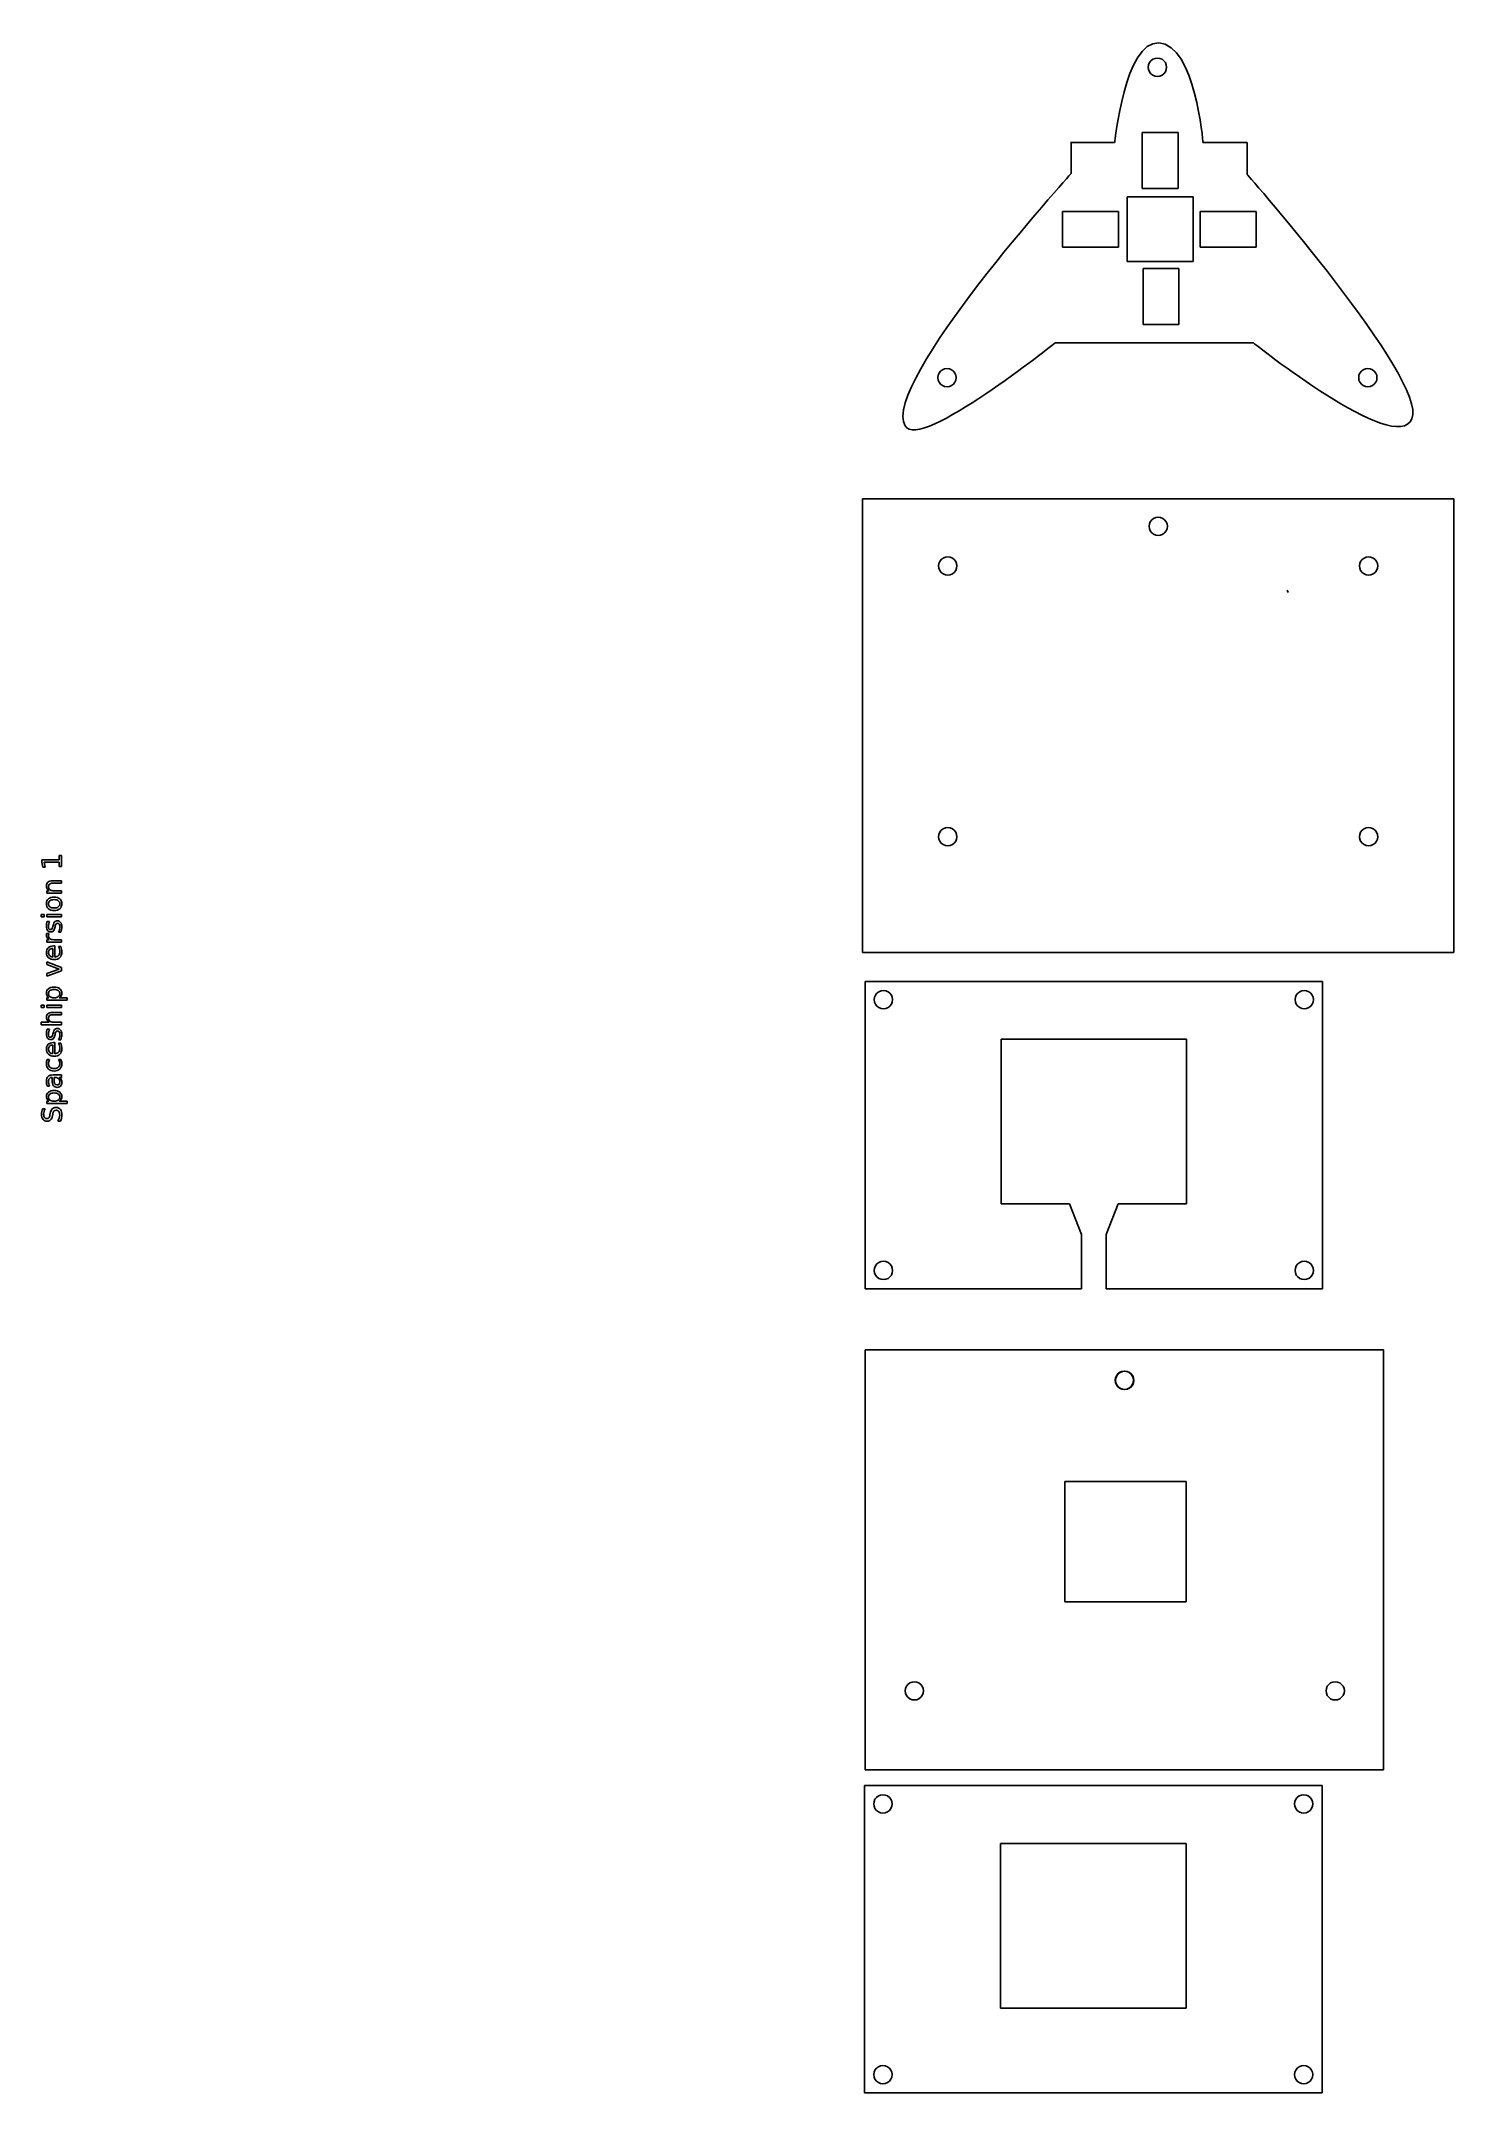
# Model space of a CAD drawing. Extents: x -35 to 218, y 6 to 101.
# Drawn here: x -35.3 to 30.1, y 6.3 to 101.3 of the extents above; entities outside this region: 8.
import ezdxf

# ---------------------------------------------------------------- set-up
doc = ezdxf.new("R2010")
doc.units = 0
doc.layers.get('0').update_dxf_attribs({"linetype": 'CONTINUOUS'})

msp = doc.modelspace()

# ---------------------------------------------------------------- linework, layer by layer
at = {"color": 7}
for p, q in [((15.92439, 100.071803), (15.938814, 100.18137)), ((15.938815, 99.962236), (15.92439, 100.071803)), ((15.938815, 100.18137), (15.981106, 100.28347)), ((15.981106, 99.860137), (15.938815, 99.962236)), ((15.981106, 100.28347), (16.048381, 100.371142)), ((16.048381, 99.772464), (15.981106, 99.860137)), ((16.048381, 100.371142), (16.136056, 100.438421)), ((16.136056, 99.705185), (16.048381, 99.772464)), ((16.136056, 100.438421), (16.238156, 100.480709)), ((16.238156, 99.662897), (16.136056, 99.705185)), ((16.238156, 100.480709), (16.347723, 100.495137)), ((16.347723, 100.495137), (16.45729, 100.480715)), ((16.45729, 100.480709), (16.55939, 100.438421)), ((16.55939, 99.705185), (16.45729, 99.662897)), ((16.55939, 100.438421), (16.647065, 100.371142)), ((16.647065, 99.772464), (16.55939, 99.705185)), ((16.647065, 100.371142), (16.71434, 100.28347)), ((16.71434, 99.860137), (16.647065, 99.772464)), ((16.71434, 100.28347), (16.756631, 100.18137)), ((16.756631, 99.962236), (16.71434, 99.860137)), ((16.756631, 100.18137), (16.771056, 100.071803)), ((16.771056, 100.071803), (16.756632, 99.962236)), ((16.347723, 99.64847), (16.238156, 99.662892)), ((16.45729, 99.662897), (16.347723, 99.64847)), ((12.319858, 96.588734), (14.36518, 96.588734)), ((12.351247, 95.147783), (12.351247, 96.588734)), ((18.455824, 96.588734), (20.501146, 96.588734)), ((20.501146, 96.588734), (20.501146, 95.111455)), ((14.944038, 91.079707), (14.944038, 94.069899)), ((14.944038, 94.069899), (18.002519, 94.069899)), ((18.002519, 94.069899), (18.002519, 91.079707)), ((18.002519, 91.079707), (14.944038, 91.079707)), ((20.788426, 87.319374), (11.614083, 87.319374)), ((15.959279, 78.82823), (15.973704, 78.937797)), ((15.973705, 78.718663), (15.959279, 78.82823)), ((15.973705, 78.937797), (16.015995, 79.039897)), ((16.015995, 79.039897), (16.083271, 79.127569)), ((16.083271, 79.127569), (16.170946, 79.194848)), ((16.170946, 79.194848), (16.273046, 79.237136)), ((16.273046, 79.237136), (16.382613, 79.251564)), ((16.382613, 79.251564), (16.49218, 79.237142)), ((16.49218, 79.237136), (16.594279, 79.194848)), ((16.594279, 79.194848), (16.681955, 79.127569)), ((16.681955, 79.127569), (16.74923, 79.039897)), ((16.74923, 79.039897), (16.791521, 78.937797)), ((16.791521, 78.937797), (16.805946, 78.82823)), ((16.805946, 78.82823), (16.791522, 78.718663)), ((16.015995, 78.616564), (15.973705, 78.718663)), ((16.083271, 78.528891), (16.015995, 78.616564)), ((16.170946, 78.461612), (16.083271, 78.528891)), ((16.273046, 78.419324), (16.170946, 78.461612)), ((16.382613, 78.404897), (16.273046, 78.419319)), ((16.49218, 78.419324), (16.382613, 78.404897)), ((16.594279, 78.461612), (16.49218, 78.419324)), ((16.681955, 78.528891), (16.594279, 78.461612)), ((16.74923, 78.616564), (16.681955, 78.528891)), ((16.791521, 78.718663), (16.74923, 78.616564)), ((-35.27761, 63.279145), (-35.27761, 63.40181)), ((-35.27761, 63.40181), (-34.474209, 63.40181)), ((-35.233887, 63.062353), (-35.27761, 63.279145)), ((-35.122152, 63.062353), (-35.233887, 63.062353)), ((-34.474209, 63.280358), (-35.165875, 63.280358)), ((-35.165875, 63.280358), (-35.122152, 63.062353)), ((-34.474209, 63.40181), (-34.474209, 63.602204)), ((-34.474209, 63.602204), (-34.370976, 63.602204)), ((-34.474209, 63.079964), (-34.474209, 63.280358)), ((-34.370976, 63.079964), (-34.474209, 63.079964)), ((-34.474209, 63.079964), (-34.474209, 63.079964)), ((-34.370976, 63.602204), (-34.370976, 63.079964)), ((-35.051103, 61.853305), (-35.051103, 61.965649)), ((-35.051103, 61.965649), (-34.94544, 61.965649)), ((-34.370976, 61.853305), (-35.051103, 61.853305)), ((-34.781481, 62.422911), (-34.370976, 62.422911)), ((-34.781481, 62.422911), (-34.781481, 62.422911)), ((-34.370976, 62.311176), (-34.777838, 62.311176)), ((-34.755369, 61.965649), (-34.370976, 61.965649)), ((-34.370976, 62.422911), (-34.370976, 62.311176)), ((-34.370976, 61.965649), (-34.370976, 61.853305)), ((-35.315867, 60.75235), (-35.315867, 60.864085)), ((-35.315867, 60.864085), (-35.174376, 60.864085)), ((-35.174376, 60.864085), (-35.174376, 60.75235)), ((-35.067499, 61.360821), (-35.067499, 61.360821)), ((-35.051103, 60.75235), (-35.051103, 60.864085)), ((-35.051103, 60.864085), (-34.370976, 60.864085)), ((-34.972767, 61.360821), (-34.972767, 61.360821)), ((-34.370976, 60.864085), (-34.370976, 60.75235)), ((-35.174376, 60.75235), (-35.315867, 60.75235)), ((-35.315867, 60.75235), (-35.315867, 60.75235)), ((-35.061414, 59.984782), (-34.946643, 59.985346)), ((-34.370976, 60.75235), (-35.051103, 60.75235)), ((-35.051103, 60.75235), (-35.051103, 60.75235)), ((-35.031064, 60.537382), (-34.925401, 60.537382)), ((-35.031062, 60.537382), (-35.031064, 60.537382)), ((-34.946643, 59.985346), (-34.946655, 59.985383)), ((-34.768728, 60.316339), (-34.760227, 60.354597)), ((-34.666709, 60.293872), (-34.675819, 60.255007)), ((-34.395873, 60.054005), (-34.511252, 60.054005)), ((-35.051103, 59.587024), (-35.051103, 59.699368)), ((-35.051103, 59.699368), (-34.94544, 59.699368)), ((-34.370976, 59.587024), (-35.051103, 59.587024)), ((-34.771158, 58.897789), (-34.771779, 59.296149)), ((-34.771779, 59.296149), (-34.771765, 59.296149)), ((-34.738973, 59.407883), (-34.68432, 59.407883)), ((-34.738971, 59.407883), (-34.738973, 59.407883)), ((-34.729257, 59.699368), (-34.370976, 59.699368)), ((-34.68432, 59.407883), (-34.68432, 58.894146)), ((-34.511251, 59.381772), (-34.405588, 59.381772)), ((-34.370976, 59.699368), (-34.370976, 59.587024)), ((-35.051103, 58.553475), (-35.051103, 58.67189)), ((-35.051103, 58.67189), (-34.370976, 58.41684)), ((-34.480282, 58.340934), (-35.051103, 58.553475)), ((-35.051103, 58.128395), (-34.480282, 58.340934)), ((-34.370976, 58.265027), (-35.051103, 58.00998)), ((-35.051103, 58.00998), (-35.051103, 58.128395)), ((-35.051103, 58.00998), (-35.051103, 58.00998)), ((-34.370976, 58.41684), (-34.370976, 58.265027)), ((-35.051103, 56.900522), (-35.051103, 57.012864)), ((-35.051103, 57.012864), (-34.947869, 57.012864)), ((-34.710432, 57.393006), (-34.710432, 57.393006)), ((-34.472995, 57.012864), (-34.112284, 57.012864)), ((-34.472995, 57.012864), (-34.472995, 57.012864)), ((-34.112284, 57.012864), (-34.112284, 56.900522)), ((23.988889, 57.770892), (2.822222, 57.770892)), ((2.822222, 57.770892), (2.822222, 43.546892)), ((3.245556, 56.924225), (3.25998, 57.033787)), ((3.25998, 57.033787), (3.302271, 57.135892)), ((3.302271, 57.135892), (3.369547, 57.22357)), ((3.369547, 57.22357), (3.457222, 57.290843)), ((3.457222, 57.290843), (3.559322, 57.333131)), ((3.559322, 57.333131), (3.668889, 57.347558)), ((3.668889, 57.347558), (3.778455, 57.333137)), ((3.778455, 57.333131), (3.880556, 57.290843)), ((3.880556, 57.290843), (3.968231, 57.22357)), ((3.968231, 57.22357), (4.035506, 57.135892)), ((4.035506, 57.135892), (4.077798, 57.033787)), ((4.077798, 57.033787), (4.092222, 56.924225)), ((22.718889, 56.924225), (22.733313, 57.033787)), ((22.733313, 57.033787), (22.775604, 57.135892)), ((22.775604, 57.135892), (22.84288, 57.22357)), ((22.84288, 57.22357), (22.930556, 57.290843)), ((22.930556, 57.290843), (23.032655, 57.333131)), ((23.032655, 57.333131), (23.142222, 57.347558)), ((23.142222, 57.347558), (23.251789, 57.333137)), ((23.251789, 57.333131), (23.353889, 57.290843)), ((23.353889, 57.290843), (23.441564, 57.22357)), ((23.441564, 57.22357), (23.508841, 57.135892)), ((23.508841, 57.135892), (23.551131, 57.033787)), ((23.551131, 57.033787), (23.565556, 56.924225)), ((23.988889, 43.546892), (23.988889, 57.770892)), ((-35.315867, 56.559852), (-35.315867, 56.671587)), ((-35.315867, 56.671587), (-35.174376, 56.671587)), ((-35.174376, 56.559852), (-35.315867, 56.559852)), ((-35.315867, 56.559852), (-35.315867, 56.559852)), ((-35.174376, 56.671587), (-35.174376, 56.559852)), ((-34.112284, 56.900522), (-35.051103, 56.900522)), ((-35.051103, 56.559852), (-35.051103, 56.671587)), ((-35.051103, 56.671587), (-34.370976, 56.671587)), ((-34.370976, 56.559852), (-35.051103, 56.559852)), ((-35.051103, 56.559852), (-35.051103, 56.559852)), ((-34.781481, 56.335773), (-34.370976, 56.335773)), ((-34.781481, 56.335773), (-34.781481, 56.335773)), ((-34.370976, 56.224039), (-34.777838, 56.224039)), ((-34.370976, 56.671587), (-34.370976, 56.559852)), ((-34.370976, 56.335773), (-34.370976, 56.224039)), ((3.25998, 56.814652), (3.245556, 56.924225)), ((3.302271, 56.712558), (3.25998, 56.814652)), ((3.369547, 56.62488), (3.302271, 56.712558)), ((3.457222, 56.557604), (3.369547, 56.62488)), ((3.559322, 56.515316), (3.457222, 56.557604)), ((3.668889, 56.500892), (3.559322, 56.515313)), ((3.778455, 56.515316), (3.668889, 56.500892)), ((3.880556, 56.557604), (3.778455, 56.515316)), ((3.968231, 56.62488), (3.880556, 56.557604)), ((4.035506, 56.712558), (3.968231, 56.62488)), ((4.077798, 56.814652), (4.035506, 56.712558)), ((4.092222, 56.924225), (4.077798, 56.814652)), ((22.733313, 56.814652), (22.718889, 56.924225)), ((22.775604, 56.712558), (22.733313, 56.814652)), ((22.84288, 56.62488), (22.775604, 56.712558)), ((22.930556, 56.557604), (22.84288, 56.62488)), ((23.032655, 56.515316), (22.930556, 56.557604)), ((23.142222, 56.500892), (23.032655, 56.515313)), ((23.251789, 56.515316), (23.142222, 56.500892)), ((23.353889, 56.557604), (23.251789, 56.515316)), ((23.441564, 56.62488), (23.353889, 56.557604)), ((23.508841, 56.712558), (23.441564, 56.62488)), ((23.551131, 56.814652), (23.508841, 56.712558)), ((23.565556, 56.924225), (23.551131, 56.814652)), ((-35.315867, 55.766167), (-35.315867, 55.878508)), ((-35.315867, 55.878508), (-34.94544, 55.878508)), ((-34.370976, 55.766167), (-35.315867, 55.766167)), ((-35.031064, 55.555449), (-34.925401, 55.555449)), ((-35.031062, 55.555449), (-35.031064, 55.555449)), ((-34.768728, 55.334406), (-34.760227, 55.372665)), ((-34.755369, 55.878508), (-34.370976, 55.878508)), ((-34.666709, 55.311939), (-34.675819, 55.273074)), ((-34.395873, 55.072072), (-34.511252, 55.072072)), ((-34.370976, 55.878508), (-34.370976, 55.766167)), ((9.115777, 47.469781), (9.115777, 55.089781)), ((9.115777, 55.089781), (17.695334, 55.089781)), ((17.695334, 55.089781), (17.695334, 47.469781)), ((-35.024994, 54.161189), (-35.024991, 54.161189)), ((-35.024991, 54.161189), (-34.920543, 54.161189)), ((-34.771158, 54.42838), (-34.771779, 54.826742)), ((-34.771779, 54.826742), (-34.771765, 54.826742)), ((-34.738973, 54.938477), (-34.68432, 54.938477)), ((-34.738971, 54.938477), (-34.738973, 54.938477)), ((-34.68432, 54.938477), (-34.68432, 54.424737)), ((-34.511251, 54.912363), (-34.405588, 54.912363)), ((-34.500324, 54.161189), (-34.39709, 54.161189)), ((-34.800306, 53.329246), (-34.811237, 53.329246)), ((-34.800306, 53.172573), (-34.800306, 53.329246)), ((-34.759013, 53.440981), (-34.370976, 53.440981)), ((-34.759011, 53.440981), (-34.759013, 53.440981)), ((-34.687964, 53.329246), (-34.712861, 53.329246)), ((-34.712861, 53.329246), (-34.712861, 53.218118)), ((-34.712861, 53.218118), (-34.712861, 53.218118)), ((-34.370976, 53.329246), (-34.474209, 53.329246)), ((-34.370976, 53.440981), (-34.370976, 53.329246)), ((-35.051103, 52.115341), (-35.051103, 52.227685)), ((-35.051103, 52.227685), (-34.947869, 52.227685)), ((-34.916899, 52.916313), (-35.020133, 52.916313)), ((-34.710432, 52.607827), (-34.710432, 52.607827)), ((-34.472995, 52.227685), (-34.112284, 52.227685)), ((-34.472995, 52.227685), (-34.472995, 52.227685)), ((-34.112284, 52.227685), (-34.112284, 52.115341)), ((-35.247856, 51.878511), (-35.247854, 51.878511)), ((-35.247854, 51.878511), (-35.128225, 51.878511)), ((-34.112284, 52.115341), (-35.051103, 52.115341)), ((-34.904755, 51.591279), (-34.889575, 51.665363)), ((-34.772981, 51.629535), (-34.787555, 51.554844)), ((-34.411056, 51.298581), (-34.537365, 51.298581)), ((12.276667, 47.469781), (9.115777, 47.469781)), ((12.841111, 46.058669), (12.276667, 47.469781)), ((14.534444, 47.469781), (13.97, 46.058669)), ((17.695334, 47.469781), (14.534444, 47.469781)), ((12.841111, 43.546892), (12.841111, 46.058669)), ((13.97, 46.058669), (13.97, 43.546892)), ((3.302271, 44.605225), (3.369547, 44.692895)), ((3.369547, 44.692895), (3.457222, 44.760168)), ((3.457222, 44.760168), (3.559322, 44.802467)), ((3.559322, 44.802467), (3.668889, 44.816892)), ((3.668889, 44.816892), (3.778455, 44.80247)), ((3.778455, 44.802467), (3.880556, 44.760168)), ((3.880556, 44.760168), (3.968231, 44.692895)), ((3.968231, 44.692895), (4.035506, 44.605225)), ((22.775604, 44.605225), (22.84288, 44.692895)), ((22.84288, 44.692895), (22.930556, 44.760168)), ((22.930556, 44.760168), (23.032655, 44.802467)), ((23.032655, 44.802467), (23.142222, 44.816892)), ((23.142222, 44.816892), (23.251789, 44.80247)), ((23.251789, 44.802467), (23.353889, 44.760168)), ((23.353889, 44.760168), (23.441564, 44.692895)), ((23.441564, 44.692895), (23.508841, 44.605225)), ((3.245556, 44.393558), (3.25998, 44.503123)), ((3.25998, 44.283988), (3.245556, 44.393558)), ((3.25998, 44.503123), (3.302271, 44.605225)), ((3.302271, 44.181892), (3.25998, 44.283988)), ((3.369547, 44.094214), (3.302271, 44.181892)), ((3.457222, 44.02694), (3.369547, 44.094214)), ((3.559322, 43.984644), (3.457222, 44.02694)), ((3.668889, 43.970225), (3.559322, 43.984647)), ((3.778455, 43.984644), (3.668889, 43.970225)), ((3.880556, 44.02694), (3.778455, 43.984644)), ((3.968231, 44.094214), (3.880556, 44.02694)), ((4.035506, 44.181892), (3.968231, 44.094214)), ((4.035506, 44.605225), (4.077798, 44.503123)), ((4.077798, 44.283988), (4.035506, 44.181892)), ((4.077798, 44.503123), (4.092222, 44.393558)), ((4.092222, 44.393558), (4.077798, 44.283988)), ((22.718889, 44.393558), (22.733313, 44.503123)), ((22.733313, 44.283988), (22.718889, 44.393558)), ((22.733313, 44.503123), (22.775604, 44.605225)), ((22.775604, 44.181892), (22.733313, 44.283988)), ((22.84288, 44.094214), (22.775604, 44.181892)), ((22.930556, 44.02694), (22.84288, 44.094214)), ((23.032655, 43.984644), (22.930556, 44.02694)), ((23.142222, 43.970225), (23.032655, 43.984647)), ((23.251789, 43.984644), (23.142222, 43.970225)), ((23.353889, 44.02694), (23.251789, 43.984644)), ((23.441564, 44.094214), (23.353889, 44.02694)), ((23.508841, 44.181892), (23.441564, 44.094214)), ((23.508841, 44.605225), (23.551131, 44.503123)), ((23.551131, 44.283988), (23.508841, 44.181892)), ((23.551131, 44.503123), (23.565556, 44.393558)), ((23.565556, 44.393558), (23.551131, 44.283988)), ((2.822222, 43.546892), (12.841111, 43.546892)), ((13.97, 43.546892), (23.988889, 43.546892)), ((26.811111, 40.724669), (2.822222, 40.724669)), ((2.822222, 40.724669), (2.822222, 39.454669)), ((26.811111, 39.454669), (26.811111, 40.724669)), ((2.822222, 39.454669), (2.822222, 21.279553)), ((14.393333, 39.313558), (14.407758, 39.423123)), ((14.407759, 39.203988), (14.393333, 39.313558)), ((14.407759, 39.423123), (14.450049, 39.525225)), ((14.450049, 39.101892), (14.407759, 39.203988)), ((14.413962, 39.305809), (14.428387, 39.415376)), ((14.428387, 39.196241), (14.413962, 39.305809)), ((14.428387, 39.415376), (14.470678, 39.517475)), ((14.470678, 39.094142), (14.428387, 39.196241)), ((14.450049, 39.525225), (14.517325, 39.612895)), ((14.517325, 39.014214), (14.450049, 39.101892)), ((14.470678, 39.517475), (14.537953, 39.605148)), ((14.537953, 39.00647), (14.470678, 39.094142)), ((14.517325, 39.612895), (14.605, 39.680168)), ((14.605, 38.94694), (14.517325, 39.014214)), ((14.537953, 39.605148), (14.625629, 39.672427)), ((14.625629, 38.939191), (14.537953, 39.00647)), ((14.605, 39.680168), (14.7071, 39.722467)), ((14.7071, 38.904644), (14.605, 38.94694)), ((14.625629, 39.672427), (14.727729, 39.714715)), ((14.727729, 38.896902), (14.625629, 38.939191)), ((14.7071, 39.722467), (14.816667, 39.736892)), ((14.727729, 39.714715), (14.837296, 39.729142)), ((14.816667, 39.736892), (14.926234, 39.72247)), ((14.837296, 39.729142), (14.946862, 39.71472)), ((14.926234, 39.722467), (15.028333, 39.680168)), ((15.028333, 38.94694), (14.926234, 38.904644)), ((14.946862, 39.714715), (15.048962, 39.672427)), ((15.048962, 38.939191), (14.946862, 38.896902)), ((15.028333, 39.680168), (15.116009, 39.612895)), ((15.116009, 39.014214), (15.028333, 38.94694)), ((15.048962, 39.672427), (15.136638, 39.605148)), ((15.136638, 39.00647), (15.048962, 38.939191)), ((15.116009, 39.612895), (15.183284, 39.525225)), ((15.183284, 39.101892), (15.116009, 39.014214)), ((15.136638, 39.605148), (15.203913, 39.517475)), ((15.203913, 39.094142), (15.136638, 39.00647)), ((15.183284, 39.525225), (15.225575, 39.423123)), ((15.225575, 39.203988), (15.183284, 39.101892)), ((15.203913, 39.517475), (15.246204, 39.415376)), ((15.246204, 39.196241), (15.203913, 39.094142)), ((15.225575, 39.423123), (15.24, 39.313558)), ((15.24, 39.313558), (15.225576, 39.203988)), ((15.246204, 39.415376), (15.260629, 39.305809)), ((15.260629, 39.305809), (15.246204, 39.196241)), ((26.811111, 21.279553), (26.811111, 39.454669)), ((14.816667, 38.890225), (14.7071, 38.904647)), ((14.837296, 38.882475), (14.727729, 38.896897)), ((14.926234, 38.904644), (14.816667, 38.890225)), ((14.946862, 38.896902), (14.837296, 38.882475)), ((12.056384, 29.064392), (12.056384, 34.623386)), ((12.056384, 34.623385), (17.673702, 34.623385)), ((17.673702, 34.623385), (17.673702, 29.064391)), ((17.673702, 29.064392), (12.056384, 29.064392)), ((193.32763, 29.278947), (193.32763, 29.278947)), ((2.822222, 21.279553), (8.466667, 21.279553)), ((8.466667, 21.279553), (14.816667, 21.279553)), ((14.816667, 21.279553), (21.166667, 21.279553)), ((21.166667, 21.279553), (26.811111, 21.279553)), ((23.963976, 20.55752), (2.797309, 20.55752)), ((2.797309, 20.55752), (2.797309, 6.33352)), ((3.277358, 19.92252), (3.344634, 20.010198)), ((3.344634, 20.010198), (3.432309, 20.077471)), ((3.432309, 20.077471), (3.534409, 20.119768)), ((3.534409, 20.119768), (3.643976, 20.134186)), ((3.643976, 20.134186), (3.753542, 20.119765)), ((3.753542, 20.119768), (3.855642, 20.077471)), ((3.855642, 20.077471), (3.943317, 20.010198)), ((3.943317, 20.010198), (4.010593, 19.92252)), ((22.75069, 19.92252), (22.817967, 20.010198)), ((22.817967, 20.010198), (22.905642, 20.077471)), ((22.905642, 20.077471), (23.007742, 20.119768)), ((23.007742, 20.119768), (23.117309, 20.134186)), ((23.117309, 20.134186), (23.226876, 20.119765)), ((23.226876, 20.119768), (23.328976, 20.077471)), ((23.328976, 20.077471), (23.416651, 20.010198)), ((23.416651, 20.010198), (23.483927, 19.92252)), ((23.963976, 6.33352), (23.963976, 20.55752)), ((3.220642, 19.710853), (3.235067, 19.820423)), ((3.235067, 19.601289), (3.220642, 19.710853)), ((3.235067, 19.820423), (3.277358, 19.92252)), ((3.277358, 19.499186), (3.235067, 19.601289)), ((3.344634, 19.411517), (3.277358, 19.499186)), ((3.432309, 19.344243), (3.344634, 19.411517)), ((3.534409, 19.301944), (3.432309, 19.344243)), ((3.643976, 19.28752), (3.534409, 19.301941)), ((3.753542, 19.301944), (3.643976, 19.28752)), ((3.855642, 19.344243), (3.753542, 19.301944)), ((3.943317, 19.411517), (3.855642, 19.344243)), ((4.010593, 19.499186), (3.943317, 19.411517)), ((4.010593, 19.92252), (4.052884, 19.820423)), ((4.052884, 19.601289), (4.010593, 19.499186)), ((4.052884, 19.820423), (4.067309, 19.710853)), ((4.067309, 19.710853), (4.052885, 19.601289)), ((22.693976, 19.710853), (22.7084, 19.820423)), ((22.7084, 19.601289), (22.693976, 19.710853)), ((22.7084, 19.820423), (22.75069, 19.92252)), ((22.75069, 19.499186), (22.7084, 19.601289)), ((22.817967, 19.411517), (22.75069, 19.499186)), ((22.905642, 19.344243), (22.817967, 19.411517)), ((23.007742, 19.301944), (22.905642, 19.344243)), ((23.117309, 19.28752), (23.007742, 19.301941)), ((23.226876, 19.301944), (23.117309, 19.28752)), ((23.328976, 19.344243), (23.226876, 19.301944)), ((23.416651, 19.411517), (23.328976, 19.344243)), ((23.483927, 19.499186), (23.416651, 19.411517)), ((23.483927, 19.92252), (23.526218, 19.820423)), ((23.526218, 19.601289), (23.483927, 19.499186)), ((23.526218, 19.820423), (23.540642, 19.710853)), ((23.540642, 19.710853), (23.526218, 19.601289)), ((9.090864, 10.256409), (9.090864, 17.876409)), ((9.090864, 17.876409), (17.67042, 17.876409)), ((17.67042, 17.876409), (17.67042, 10.256409)), ((217.485824, 17.779303), (217.485824, 17.779303)), ((17.67042, 10.256409), (9.090864, 10.256409)), ((3.534409, 7.589095), (3.643976, 7.60352)), ((3.643976, 7.60352), (3.753542, 7.589098)), ((23.007742, 7.589095), (23.117309, 7.60352)), ((23.117309, 7.60352), (23.226876, 7.589098)), ((3.220642, 7.180186), (3.235067, 7.289759)), ((3.235067, 7.070625), (3.220642, 7.180186)), ((3.235067, 7.289759), (3.277358, 7.391853)), ((3.277358, 6.96852), (3.235067, 7.070625)), ((3.277358, 7.391853), (3.344634, 7.479531)), ((3.344634, 6.880842), (3.277358, 6.96852)), ((3.344634, 7.479531), (3.432309, 7.546807)), ((3.432309, 6.813568), (3.344634, 6.880842)), ((3.432309, 7.546807), (3.534409, 7.589095)), ((3.534409, 6.77128), (3.432309, 6.813568)), ((3.643976, 6.756853), (3.534409, 6.771275)), ((3.753542, 6.77128), (3.643976, 6.756853)), ((3.753542, 7.589095), (3.855642, 7.546807)), ((3.855642, 6.813568), (3.753542, 6.77128)), ((3.855642, 7.546807), (3.943317, 7.479531)), ((3.943317, 6.880842), (3.855642, 6.813568)), ((3.943317, 7.479531), (4.010593, 7.391853)), ((4.010593, 6.96852), (3.943317, 6.880842)), ((4.010593, 7.391853), (4.052884, 7.289759)), ((4.052884, 7.070625), (4.010593, 6.96852)), ((4.052884, 7.289759), (4.067309, 7.180186)), ((4.067309, 7.180186), (4.052885, 7.070625)), ((22.693976, 7.180186), (22.7084, 7.289759)), ((22.7084, 7.070625), (22.693976, 7.180186)), ((22.7084, 7.289759), (22.75069, 7.391853)), ((22.75069, 6.96852), (22.7084, 7.070625)), ((22.75069, 7.391853), (22.817967, 7.479531)), ((22.817967, 6.880842), (22.75069, 6.96852)), ((22.817967, 7.479531), (22.905642, 7.546807)), ((22.905642, 6.813568), (22.817967, 6.880842)), ((22.905642, 7.546807), (23.007742, 7.589095)), ((23.007742, 6.77128), (22.905642, 6.813568)), ((23.117309, 6.756853), (23.007742, 6.771275)), ((23.226876, 6.77128), (23.117309, 6.756853)), ((23.226876, 7.589095), (23.328976, 7.546807)), ((23.328976, 6.813568), (23.226876, 6.77128)), ((23.328976, 7.546807), (23.416651, 7.479531)), ((23.416651, 6.880842), (23.328976, 6.813568)), ((23.416651, 7.479531), (23.483927, 7.391853)), ((23.483927, 6.96852), (23.416651, 6.880842)), ((23.483927, 7.391853), (23.526218, 7.289759)), ((23.526218, 7.070625), (23.483927, 6.96852)), ((23.526218, 7.289759), (23.540642, 7.180186)), ((23.540642, 7.180186), (23.526218, 7.070625)), ((2.797309, 6.33352), (23.963976, 6.33352))]:
    msp.add_line(p, q, dxfattribs=at)
at = {"color": 1}
for p, q in [((15.645752, 97.045472), (17.300806, 97.045472)), ((15.645752, 94.452841), (15.645752, 97.045472)), ((17.300806, 97.045472), (17.300806, 94.452841)), ((17.300806, 94.452841), (15.645752, 94.452841)), ((11.955729, 91.747298), (11.955729, 93.402352)), ((11.955729, 93.402352), (14.54836, 93.402352)), ((14.54836, 93.402352), (14.54836, 91.747298)), ((18.318613, 91.747298), (18.318613, 93.402352)), ((18.318613, 93.402352), (20.911244, 93.402352)), ((20.911243, 93.402352), (20.911243, 91.747298)), ((14.54836, 91.747298), (11.955729, 91.747298)), ((20.911243, 91.747298), (18.318612, 91.747298)), ((15.683743, 88.167552), (15.683743, 90.760183)), ((15.683743, 90.760182), (17.338797, 90.760182)), ((17.338797, 90.760182), (17.338797, 88.167552)), ((17.338797, 88.167552), (15.683743, 88.167552))]:
    msp.add_line(p, q, dxfattribs=at)
at = {"color": 5}
for p, q in [((6.187723, 85.706695), (6.202147, 85.816262)), ((6.202148, 85.597128), (6.187723, 85.706695)), ((6.202148, 85.816262), (6.244439, 85.918362)), ((6.244439, 85.495028), (6.202148, 85.597128)), ((6.244439, 85.918362), (6.311715, 86.006034)), ((6.311715, 85.40735), (6.244439, 85.495028)), ((6.311715, 86.006034), (6.39939, 86.073307)), ((6.39939, 86.073307), (6.50149, 86.115601)), ((6.50149, 86.115601), (6.611056, 86.130028)), ((6.611056, 86.130028), (6.720623, 86.115607)), ((6.720623, 86.115601), (6.822723, 86.073307)), ((6.822723, 86.073307), (6.910398, 86.006034)), ((6.910398, 86.006034), (6.977674, 85.918362)), ((6.977674, 85.495028), (6.910398, 85.40735)), ((6.977674, 85.918362), (7.019965, 85.816262)), ((7.019965, 85.597128), (6.977674, 85.495028)), ((7.019965, 85.816262), (7.03439, 85.706695)), ((7.03439, 85.706695), (7.019965, 85.597128)), ((25.661056, 85.706695), (25.675481, 85.816262)), ((25.67548, 85.597128), (25.661056, 85.706695)), ((25.67548, 85.816262), (25.717771, 85.918362)), ((25.717771, 85.495028), (25.67548, 85.597128)), ((25.717771, 85.918362), (25.785048, 86.006034)), ((25.785048, 85.40735), (25.717771, 85.495028)), ((25.785048, 86.006034), (25.872723, 86.073307)), ((25.872723, 86.073307), (25.974823, 86.115601)), ((25.974823, 86.115601), (26.08439, 86.130028)), ((26.08439, 86.130028), (26.193957, 86.115607)), ((26.193957, 86.115601), (26.296056, 86.073307)), ((26.296056, 86.073307), (26.383732, 86.006034)), ((26.383732, 86.006034), (26.451008, 85.918362)), ((26.451008, 85.495028), (26.383732, 85.40735)), ((26.451008, 85.918362), (26.493299, 85.816262)), ((26.493299, 85.597128), (26.451008, 85.495028)), ((26.493299, 85.816262), (26.507723, 85.706695)), ((26.507723, 85.706695), (26.493299, 85.597128)), ((6.39939, 85.340074), (6.311715, 85.40735)), ((6.50149, 85.297783), (6.39939, 85.340074)), ((6.611056, 85.283362), (6.50149, 85.297783)), ((6.720623, 85.297783), (6.611056, 85.283362)), ((6.822723, 85.340074), (6.720623, 85.297783)), ((6.910398, 85.40735), (6.822723, 85.340074)), ((25.872723, 85.340074), (25.785048, 85.40735)), ((25.974823, 85.297783), (25.872723, 85.340074)), ((26.08439, 85.283362), (25.974823, 85.297783)), ((26.193957, 85.297783), (26.08439, 85.283362)), ((26.296056, 85.340074), (26.193957, 85.297783)), ((26.383732, 85.40735), (26.296056, 85.340074)), ((30.070395, 80.098235), (2.694834, 80.098235)), ((2.694834, 80.098235), (2.694834, 79.110457)), ((30.070395, 79.110457), (30.070395, 80.098235)), ((2.694834, 79.110457), (2.694834, 59.100893)), ((30.070395, 59.100893), (30.070395, 79.110457)), ((6.237038, 76.884217), (6.222611, 76.99379)), ((6.222612, 76.99379), (6.237039, 77.103357)), ((6.237038, 77.103357), (6.279329, 77.205451)), ((6.279329, 77.205451), (6.346603, 77.293129)), ((6.346603, 77.293129), (6.434279, 77.360402)), ((6.434279, 77.360402), (6.536378, 77.402696)), ((6.536378, 77.402696), (6.645945, 77.417118)), ((6.645945, 77.417123), (6.755512, 77.402702)), ((6.755512, 77.402696), (6.857612, 77.360402)), ((6.857612, 77.360402), (6.945287, 77.293129)), ((6.945287, 77.293129), (7.012564, 77.205451)), ((7.012564, 77.205451), (7.054855, 77.103357)), ((7.069279, 76.99379), (7.054854, 76.884217)), ((7.054855, 77.103357), (7.069279, 76.99379)), ((25.69595, 76.99379), (25.710369, 77.103357)), ((25.71037, 76.884217), (25.695951, 76.99379)), ((25.71037, 77.103357), (25.752663, 77.205451)), ((25.752663, 77.205451), (25.819937, 77.293129)), ((25.819937, 77.293129), (25.907613, 77.360402)), ((25.907613, 77.360402), (26.009713, 77.402696)), ((26.009713, 77.402696), (26.119284, 77.417118)), ((26.119284, 77.417123), (26.228846, 77.402702)), ((26.228846, 77.402696), (26.33095, 77.360402)), ((26.33095, 77.360402), (26.418624, 77.293129)), ((26.418624, 77.293129), (26.4859, 77.205451)), ((26.4859, 77.205451), (26.528189, 77.103357)), ((26.542613, 76.99379), (26.528188, 76.884217)), ((26.528189, 77.103357), (26.542613, 76.99379)), ((6.279329, 76.782123), (6.237038, 76.884217)), ((6.346603, 76.694445), (6.279329, 76.782123)), ((6.434279, 76.627169), (6.346603, 76.694445)), ((6.536378, 76.584881), (6.434279, 76.627169)), ((6.645945, 76.570457), (6.536378, 76.584878)), ((6.755512, 76.584881), (6.645945, 76.57046)), ((6.857612, 76.627169), (6.755512, 76.584881)), ((6.945287, 76.694445), (6.857612, 76.627169)), ((7.012564, 76.782123), (6.945287, 76.694445)), ((7.054855, 76.884217), (7.012564, 76.782123)), ((25.752663, 76.782123), (25.71037, 76.884217)), ((25.819937, 76.694445), (25.752663, 76.782123)), ((25.907613, 76.627169), (25.819937, 76.694445)), ((26.009713, 76.584881), (25.907613, 76.627169)), ((26.119284, 76.570457), (26.009713, 76.584878)), ((26.228846, 76.584881), (26.119284, 76.57046)), ((26.33095, 76.627169), (26.228846, 76.584881)), ((26.418624, 76.694445), (26.33095, 76.627169)), ((26.4859, 76.782123), (26.418624, 76.694445)), ((26.528189, 76.884217), (26.4859, 76.782123)), ((22.396647, 75.768889), (22.354356, 75.870989)), ((6.222612, 64.463121), (6.237039, 64.572691)), ((6.237038, 64.572691), (6.279329, 64.674787)), ((6.279329, 64.674787), (6.346603, 64.762465)), ((6.346603, 64.762465), (6.434279, 64.829739)), ((6.434279, 64.829739), (6.536378, 64.872027)), ((6.536378, 64.872027), (6.645945, 64.886448)), ((6.645945, 64.886454), (6.755512, 64.872032)), ((6.755512, 64.872027), (6.857612, 64.829739)), ((6.857612, 64.829739), (6.945287, 64.762465)), ((6.945287, 64.762465), (7.012564, 64.674787)), ((7.012564, 64.674787), (7.054855, 64.572691)), ((7.054855, 64.572691), (7.069279, 64.463121)), ((25.69595, 64.463121), (25.710369, 64.572691)), ((25.71037, 64.572691), (25.752663, 64.674787)), ((25.752663, 64.674787), (25.819937, 64.762465)), ((25.819937, 64.762465), (25.907613, 64.829739)), ((25.907613, 64.829739), (26.009713, 64.872027)), ((26.009713, 64.872027), (26.119284, 64.886448)), ((26.119284, 64.886454), (26.228846, 64.872032)), ((26.228846, 64.872027), (26.33095, 64.829739)), ((26.33095, 64.829739), (26.418624, 64.762465)), ((26.418624, 64.762465), (26.4859, 64.674787)), ((26.4859, 64.674787), (26.528189, 64.572691)), ((26.528189, 64.572691), (26.542613, 64.463121)), ((6.237038, 64.353556), (6.222611, 64.463121)), ((6.279329, 64.251454), (6.237038, 64.353556)), ((6.346603, 64.163776), (6.279329, 64.251454)), ((6.434279, 64.0965), (6.346603, 64.163776)), ((6.536378, 64.054212), (6.434279, 64.0965)), ((6.645945, 64.039787), (6.536378, 64.054209)), ((6.755512, 64.054212), (6.645945, 64.03979)), ((6.857612, 64.0965), (6.755512, 64.054212)), ((6.945287, 64.163776), (6.857612, 64.0965)), ((7.012564, 64.251454), (6.945287, 64.163776)), ((7.054855, 64.353556), (7.012564, 64.251454)), ((7.069279, 64.463121), (7.054854, 64.353556)), ((25.71037, 64.353556), (25.695951, 64.463121)), ((25.752663, 64.251454), (25.71037, 64.353556)), ((25.819937, 64.163776), (25.752663, 64.251454)), ((25.907613, 64.0965), (25.819937, 64.163776)), ((26.009713, 64.054212), (25.907613, 64.0965)), ((26.119284, 64.039787), (26.009713, 64.054209)), ((26.228846, 64.054212), (26.119284, 64.03979)), ((26.33095, 64.0965), (26.228846, 64.054212)), ((26.418624, 64.163776), (26.33095, 64.0965)), ((26.4859, 64.251454), (26.418624, 64.163776)), ((26.528189, 64.353556), (26.4859, 64.251454)), ((26.542613, 64.463121), (26.528188, 64.353556)), ((2.694834, 59.100893), (30.070395, 59.100893)), ((4.677296, 24.9407), (4.69172, 25.050267)), ((4.69172, 24.831133), (4.677296, 24.9407)), ((4.69172, 25.050267), (4.734011, 25.152367)), ((4.734011, 24.729034), (4.69172, 24.831133)), ((4.734011, 25.152367), (4.801287, 25.240039)), ((4.801287, 24.641356), (4.734011, 24.729034)), ((4.801287, 25.240039), (4.888962, 25.307313)), ((4.888962, 25.307313), (4.991062, 25.349606)), ((4.991062, 25.349606), (5.100629, 25.364034)), ((5.100629, 25.364034), (5.210196, 25.349612)), ((5.210196, 25.349606), (5.312296, 25.307313)), ((5.312296, 25.307313), (5.39997, 25.240039)), ((5.39997, 25.240039), (5.467246, 25.152367)), ((5.467246, 24.729034), (5.39997, 24.641356)), ((5.467246, 25.152367), (5.509538, 25.050267)), ((5.509538, 24.831133), (5.467246, 24.729034)), ((5.509538, 25.050267), (5.523962, 24.9407)), ((5.523962, 24.9407), (5.509538, 24.831133)), ((24.150629, 24.9407), (24.165053, 25.050267)), ((24.165053, 24.831133), (24.150629, 24.9407)), ((24.165053, 25.050267), (24.207344, 25.152367)), ((24.207344, 24.729034), (24.165053, 24.831133)), ((24.207344, 25.152367), (24.27462, 25.240039)), ((24.27462, 24.641356), (24.207344, 24.729034)), ((24.27462, 25.240039), (24.362296, 25.307313)), ((24.362296, 25.307313), (24.464395, 25.349606)), ((24.464395, 25.349606), (24.573962, 25.364034)), ((24.573962, 25.364034), (24.683529, 25.349612)), ((24.683529, 25.349606), (24.785629, 25.307313)), ((24.785629, 25.307313), (24.873304, 25.240039)), ((24.873304, 25.240039), (24.940581, 25.152367)), ((24.940581, 24.729034), (24.873304, 24.641356)), ((24.940581, 25.152367), (24.982871, 25.050267)), ((24.982871, 24.831133), (24.940581, 24.729034)), ((24.982871, 25.050267), (24.997296, 24.9407)), ((24.997296, 24.9407), (24.982871, 24.831133)), ((4.888962, 24.574079), (4.801287, 24.641356)), ((4.991062, 24.531788), (4.888962, 24.574079)), ((5.100629, 24.517367), (4.991062, 24.531788)), ((5.210196, 24.531788), (5.100629, 24.517367)), ((5.312296, 24.574079), (5.210196, 24.531788)), ((5.39997, 24.641356), (5.312296, 24.574079)), ((24.362296, 24.574079), (24.27462, 24.641356)), ((24.464395, 24.531788), (24.362296, 24.574079)), ((24.573962, 24.517367), (24.464395, 24.531788)), ((24.683529, 24.531788), (24.573962, 24.517367)), ((24.785629, 24.574079), (24.683529, 24.531788)), ((24.873304, 24.641356), (24.785629, 24.574079))]:
    msp.add_line(p, q, dxfattribs=at)
at = {"color": 7}
for points in [[(14.36518, 96.588734), (14.36518, 96.588734), (14.850617, 101.283073), (16.410502, 101.197708)], [(16.410502, 101.197708), (18.102318, 101.105129), (18.455824, 96.588734), (18.455824, 96.588734)], [(4.669227, 83.474176), (3.543731, 85.426169), (12.351247, 95.147783), (12.351247, 95.147783)], [(20.501146, 95.111455), (20.501146, 95.111455), (28.851575, 85.589488), (28.127905, 83.808488)], [(11.614083, 87.319374), (11.614083, 87.319374), (5.355325, 82.284246), (4.669227, 83.474176)], [(28.127905, 83.808488), (27.402135, 82.022326), (20.788426, 87.319374), (20.788426, 87.319374)], [(-35.067499, 62.185474), (-35.067499, 62.263609), (-35.043209, 62.322715), (-34.994628, 62.362795)], [(-35.037136, 62.059773), (-35.057378, 62.096208), (-35.067499, 62.138108), (-35.067499, 62.185474)], [(-34.94544, 61.965649), (-34.986329, 61.992368), (-35.016894, 62.023742), (-35.037136, 62.059773)], [(-34.994628, 62.362795), (-34.946453, 62.402872), (-34.875404, 62.422911), (-34.781481, 62.422911)], [(-34.922365, 62.273528), (-34.954347, 62.248427), (-34.970338, 62.210777), (-34.970338, 62.160577)], [(-34.970338, 62.160577), (-34.970338, 62.100257), (-34.951108, 62.052688), (-34.912648, 62.017871)], [(-34.777838, 62.311176), (-34.842207, 62.311176), (-34.890383, 62.298627), (-34.922365, 62.273528)], [(-34.912648, 62.017871), (-34.874189, 61.983056), (-34.821762, 61.965649), (-34.755369, 61.965649)], [(-35.067499, 61.360821), (-35.067499, 61.457983), (-35.035922, 61.534295), (-34.972767, 61.589757)], [(-34.972767, 61.131279), (-35.035922, 61.186741), (-35.067499, 61.263255), (-35.067499, 61.360821)], [(-34.972767, 61.589757), (-34.909612, 61.645219), (-34.822167, 61.67295), (-34.710432, 61.67295)], [(-34.901718, 61.50231), (-34.949084, 61.467496), (-34.972767, 61.420332), (-34.972767, 61.360821)], [(-34.972767, 61.360821), (-34.972767, 61.300905), (-34.949286, 61.253539), (-34.902325, 61.218722)], [(-34.710432, 61.048692), (-34.822167, 61.048692), (-34.909612, 61.076221), (-34.972767, 61.131279)], [(-34.902325, 61.218722), (-34.855769, 61.183907), (-34.791805, 61.1665), (-34.710432, 61.1665)], [(-34.710432, 61.554536), (-34.790995, 61.554536), (-34.854757, 61.537127), (-34.901718, 61.50231)], [(-34.710432, 61.67295), (-34.599102, 61.67295), (-34.511657, 61.645219), (-34.448097, 61.589757)], [(-34.518539, 61.50231), (-34.5655, 61.537127), (-34.629465, 61.554536), (-34.710432, 61.554536)], [(-34.710432, 61.1665), (-34.62906, 61.1665), (-34.564893, 61.183705), (-34.517932, 61.218116)], [(-34.448097, 61.131279), (-34.511657, 61.076221), (-34.599102, 61.048692), (-34.710432, 61.048692)], [(-34.448097, 61.360821), (-34.448097, 61.420332), (-34.471578, 61.467496), (-34.518539, 61.50231)], [(-34.517932, 61.218116), (-34.471376, 61.252932), (-34.448097, 61.300501), (-34.448097, 61.360821)], [(-34.448097, 61.589757), (-34.384943, 61.534295), (-34.353365, 61.457983), (-34.353365, 61.360821)], [(-34.353365, 61.360821), (-34.353365, 61.263255), (-34.384943, 61.186741), (-34.448097, 61.131279)], [(-35.0675, 60.319983), (-35.0675, 60.361276), (-35.064463, 60.400141), (-35.05839, 60.436577)], [(-35.015276, 60.126875), (-35.050092, 60.172217), (-35.0675, 60.236586), (-35.0675, 60.319983)], [(-35.067499, 59.928301), (-35.067499, 59.935996), (-35.066888, 59.9445), (-35.065665, 59.953814)], [(-35.037136, 59.791062), (-35.057378, 59.828712), (-35.067499, 59.874459), (-35.067499, 59.928301)], [(-35.065665, 59.953814), (-35.064856, 59.963127), (-35.063439, 59.97345), (-35.061414, 59.984782)], [(-35.05839, 60.436577), (-35.052316, 60.473012), (-35.043207, 60.506614), (-35.031062, 60.537382)], [(-34.867105, 60.058862), (-34.931069, 60.058862), (-34.98046, 60.081533), (-35.015276, 60.126875)], [(-34.961836, 60.439004), (-34.969932, 60.404999), (-34.97398, 60.369778), (-34.97398, 60.333343)], [(-34.97398, 60.333343), (-34.97398, 60.277879), (-34.965479, 60.236181), (-34.948476, 60.208248)], [(-34.962442, 59.944091), (-34.966087, 59.92951), (-34.967909, 59.913316), (-34.967909, 59.895509)], [(-34.967909, 59.895509), (-34.967909, 59.832356), (-34.947262, 59.783776), (-34.905969, 59.74977)], [(-34.946655, 59.985383), (-34.953942, 59.972834), (-34.959204, 59.95907), (-34.962442, 59.944091)], [(-34.925401, 60.537382), (-34.941595, 60.505803), (-34.95374, 60.47301), (-34.961836, 60.439004)], [(-34.948476, 60.208248), (-34.931473, 60.180719), (-34.905968, 60.166954), (-34.871962, 60.166954)], [(-34.871962, 60.166954), (-34.846052, 60.166954), (-34.825608, 60.176873), (-34.810629, 60.196711)], [(-34.742618, 60.105014), (-34.772981, 60.074246), (-34.814476, 60.058862), (-34.867105, 60.058862)], [(-34.810629, 60.196711), (-34.796055, 60.216548), (-34.782088, 60.256424), (-34.768728, 60.316339)], [(-34.760227, 60.354597), (-34.743224, 60.433945), (-34.719136, 60.490217), (-34.687964, 60.523414)], [(-34.675819, 60.255007), (-34.690393, 60.18578), (-34.712659, 60.135782), (-34.742618, 60.105014)], [(-34.687964, 60.523414), (-34.657196, 60.557016), (-34.614081, 60.573816), (-34.558618, 60.573816)], [(-34.619951, 60.428074), (-34.636145, 60.407833), (-34.651731, 60.363099), (-34.666709, 60.293872)], [(-34.550116, 60.459045), (-34.580479, 60.459045), (-34.603757, 60.448721), (-34.619951, 60.428074)], [(-34.558618, 60.573816), (-34.495463, 60.573816), (-34.445466, 60.548716), (-34.408626, 60.498517)], [(-34.473602, 60.416537), (-34.49182, 60.444876), (-34.517325, 60.459045), (-34.550116, 60.459045)], [(-34.511252, 60.054005), (-34.489795, 60.095298), (-34.473602, 60.135984), (-34.462671, 60.176064)], [(-34.446881, 60.295085), (-34.446881, 60.347714), (-34.455788, 60.388198), (-34.473602, 60.416537)], [(-34.462671, 60.176064), (-34.452144, 60.216143), (-34.446881, 60.255817), (-34.446881, 60.295085)], [(-34.408626, 60.498517), (-34.371785, 60.448721), (-34.353365, 60.380101), (-34.353365, 60.292655)], [(-34.364296, 60.178491), (-34.371178, 60.139222), (-34.381704, 60.097727), (-34.395873, 60.054005)], [(-34.353365, 60.292655), (-34.353365, 60.25622), (-34.357009, 60.218166), (-34.364296, 60.178491)], [(-35.067497, 59.110935), (-35.067497, 59.202429), (-35.037944, 59.274693), (-34.978838, 59.327726)], [(-34.969122, 58.867425), (-35.034705, 58.927747), (-35.067497, 59.008917), (-35.067497, 59.110935)], [(-34.94544, 59.699368), (-34.986734, 59.722847), (-35.017299, 59.753412), (-35.037136, 59.791062)], [(-34.978838, 59.327726), (-34.920136, 59.381164), (-34.840181, 59.407883), (-34.738971, 59.407883)], [(-34.918114, 59.244533), (-34.954549, 59.211336), (-34.972767, 59.167209), (-34.972767, 59.112151)], [(-34.972767, 59.112151), (-34.972767, 59.049806), (-34.955156, 58.999809), (-34.919936, 58.962158)], [(-34.919936, 58.962158), (-34.884715, 58.924913), (-34.835122, 58.903456), (-34.771158, 58.897789)], [(-34.771765, 59.296149), (-34.832896, 59.295396), (-34.881679, 59.278191), (-34.918114, 59.244533)], [(-34.905969, 59.74977), (-34.86508, 59.716169), (-34.806176, 59.699368), (-34.729257, 59.699368)], [(-34.448096, 58.872285), (-34.51125, 58.809129), (-34.596671, 58.777551), (-34.704358, 58.777551)], [(-34.68432, 58.894146), (-34.607401, 58.899), (-34.548699, 58.922075), (-34.508216, 58.963372)], [(-34.463885, 59.261534), (-34.47441, 59.302018), (-34.490199, 59.342097), (-34.511251, 59.381772)], [(-34.508216, 58.963372), (-34.468137, 59.005071), (-34.448097, 59.062963), (-34.448097, 59.137049)], [(-34.448097, 59.137049), (-34.448097, 59.179961), (-34.45336, 59.221457), (-34.463885, 59.261534)], [(-34.353364, 59.130368), (-34.353364, 59.021871), (-34.384941, 58.935843), (-34.448096, 58.872285)], [(-34.405588, 59.381772), (-34.388585, 59.341693), (-34.37563, 59.300602), (-34.366724, 59.2585)], [(-34.366724, 59.2585), (-34.357817, 59.216396), (-34.353364, 59.173686), (-34.353364, 59.130368)], [(-34.704358, 58.777551), (-34.815688, 58.777551), (-34.903943, 58.807509), (-34.969122, 58.867425)], [(-35.067499, 57.230262), (-35.067499, 57.312848), (-35.034707, 57.379849), (-34.969123, 57.431264)], [(-35.037743, 57.101524), (-35.05758, 57.137554), (-35.067499, 57.180467), (-35.067499, 57.230262)], [(-34.947869, 57.012864), (-34.988353, 57.036345), (-35.018311, 57.065898), (-35.037743, 57.101524)], [(-34.90354, 57.341997), (-34.950501, 57.308396), (-34.973982, 57.262041), (-34.973982, 57.202935)], [(-34.973982, 57.202935), (-34.973982, 57.143828), (-34.950501, 57.097272), (-34.90354, 57.063266)], [(-34.969123, 57.431264), (-34.90354, 57.483084), (-34.817309, 57.508993), (-34.710432, 57.508993)], [(-34.710432, 57.393006), (-34.792614, 57.393006), (-34.856983, 57.376003), (-34.90354, 57.341997)], [(-34.90354, 57.063266), (-34.856983, 57.029664), (-34.792614, 57.012864), (-34.710432, 57.012864)], [(-34.710432, 57.508993), (-34.603555, 57.508993), (-34.517325, 57.483084), (-34.451741, 57.431264)], [(-34.516717, 57.341997), (-34.563678, 57.376003), (-34.62825, 57.393006), (-34.710432, 57.393006)], [(-34.710432, 57.012864), (-34.62825, 57.012864), (-34.563678, 57.029664), (-34.516717, 57.063266)], [(-34.446883, 57.202935), (-34.446883, 57.262041), (-34.470161, 57.308396), (-34.516717, 57.341997)], [(-34.516717, 57.063266), (-34.470161, 57.097272), (-34.446883, 57.143828), (-34.446883, 57.202935)], [(-34.382514, 57.101524), (-34.402351, 57.065898), (-34.432511, 57.036345), (-34.472995, 57.012864)], [(-34.451741, 57.431264), (-34.386157, 57.379849), (-34.353365, 57.312848), (-34.353365, 57.230262)], [(-34.353365, 57.230262), (-34.353365, 57.180467), (-34.363081, 57.137554), (-34.382514, 57.101524)], [(-35.067499, 56.098337), (-35.067499, 56.176469), (-35.043209, 56.235575), (-34.994628, 56.275654)], [(-35.037136, 55.972635), (-35.057378, 56.00907), (-35.067499, 56.050971), (-35.067499, 56.098337)], [(-34.994628, 56.275654), (-34.946453, 56.315733), (-34.875404, 56.335773), (-34.781481, 56.335773)], [(-34.922365, 56.186387), (-34.954347, 56.161288), (-34.970338, 56.123639), (-34.970338, 56.073439)], [(-34.970338, 56.073439), (-34.970338, 56.013117), (-34.951108, 55.965548), (-34.912648, 55.930734)], [(-34.777838, 56.224039), (-34.842207, 56.224039), (-34.890383, 56.211488), (-34.922365, 56.186387)], [(-35.0675, 55.33805), (-35.0675, 55.379345), (-35.064463, 55.41821), (-35.05839, 55.454644)], [(-35.015276, 55.144942), (-35.050092, 55.190284), (-35.0675, 55.254653), (-35.0675, 55.33805)], [(-35.05839, 55.454644), (-35.052316, 55.491079), (-35.043207, 55.524681), (-35.031062, 55.555449)], [(-34.94544, 55.878508), (-34.986329, 55.905229), (-35.016894, 55.936605), (-35.037136, 55.972635)], [(-34.867105, 55.07693), (-34.931069, 55.07693), (-34.98046, 55.0996), (-35.015276, 55.144942)], [(-34.961836, 55.457074), (-34.969932, 55.423067), (-34.97398, 55.387845), (-34.97398, 55.35141)], [(-34.97398, 55.35141), (-34.97398, 55.295948), (-34.965479, 55.25425), (-34.948476, 55.226315)], [(-34.925401, 55.555449), (-34.941595, 55.523872), (-34.95374, 55.49108), (-34.961836, 55.457074)], [(-34.948476, 55.226315), (-34.931473, 55.198787), (-34.905968, 55.185023), (-34.871962, 55.185023)], [(-34.912648, 55.930734), (-34.874189, 55.895917), (-34.821762, 55.878508), (-34.755369, 55.878508)], [(-34.871962, 55.185023), (-34.846052, 55.185023), (-34.825608, 55.194942), (-34.810629, 55.214778)], [(-34.742618, 55.123081), (-34.772981, 55.092313), (-34.814476, 55.07693), (-34.867105, 55.07693)], [(-34.810629, 55.214778), (-34.796055, 55.234615), (-34.782088, 55.274491), (-34.768728, 55.334406)], [(-34.760227, 55.372665), (-34.743224, 55.452012), (-34.719136, 55.508285), (-34.687964, 55.541481)], [(-34.675819, 55.273074), (-34.690393, 55.203847), (-34.712659, 55.153849), (-34.742618, 55.123081)], [(-34.687964, 55.541481), (-34.657196, 55.575083), (-34.614081, 55.591883), (-34.558618, 55.591883)], [(-34.619951, 55.446144), (-34.636145, 55.425901), (-34.651731, 55.381166), (-34.666709, 55.311939)], [(-34.550116, 55.477112), (-34.580479, 55.477112), (-34.603757, 55.466789), (-34.619951, 55.446144)], [(-34.558618, 55.591883), (-34.495463, 55.591883), (-34.445466, 55.566784), (-34.408626, 55.516584)], [(-34.473602, 55.434604), (-34.49182, 55.462943), (-34.517325, 55.477112), (-34.550116, 55.477112)], [(-34.511252, 55.072072), (-34.489795, 55.113365), (-34.473602, 55.154051), (-34.462671, 55.194131)], [(-34.446881, 55.313152), (-34.446881, 55.365781), (-34.455788, 55.406265), (-34.473602, 55.434604)], [(-34.462671, 55.194131), (-34.452144, 55.23421), (-34.446881, 55.273884), (-34.446881, 55.313152)], [(-34.408626, 55.516584), (-34.371785, 55.466788), (-34.353365, 55.398169), (-34.353365, 55.310725)], [(-34.364296, 55.196561), (-34.371178, 55.15729), (-34.381704, 55.115794), (-34.395873, 55.072072)], [(-34.353365, 55.310725), (-34.353365, 55.274288), (-34.357009, 55.236234), (-34.364296, 55.196561)], [(-35.067497, 54.641528), (-35.067497, 54.733021), (-35.037944, 54.805284), (-34.978838, 54.858317)], [(-34.969122, 54.398019), (-35.034705, 54.458339), (-35.067497, 54.539509), (-35.067497, 54.641528)], [(-35.056571, 54.065849), (-35.049689, 54.098641), (-35.039163, 54.130421), (-35.024994, 54.161189)], [(-34.978838, 54.858317), (-34.920136, 54.911757), (-34.840181, 54.938477), (-34.738971, 54.938477)], [(-34.918114, 54.775124), (-34.954549, 54.741927), (-34.972767, 54.6978), (-34.972767, 54.642742)], [(-34.972767, 54.642742), (-34.972767, 54.580397), (-34.955156, 54.5304), (-34.919936, 54.492749)], [(-34.704358, 54.308145), (-34.815688, 54.308145), (-34.903943, 54.338103), (-34.969122, 54.398019)], [(-34.920543, 54.161189), (-34.937951, 54.12961), (-34.950905, 54.09783), (-34.959407, 54.065849)], [(-34.919936, 54.492749), (-34.884715, 54.455505), (-34.835122, 54.434049), (-34.771158, 54.42838)], [(-34.771765, 54.826742), (-34.832896, 54.82599), (-34.881679, 54.808784), (-34.918114, 54.775124)], [(-34.448096, 54.402876), (-34.51125, 54.339722), (-34.596671, 54.308145), (-34.704358, 54.308145)], [(-34.68432, 54.424737), (-34.607401, 54.429591), (-34.548699, 54.452667), (-34.508216, 54.493966)], [(-34.463885, 54.792128), (-34.47441, 54.832612), (-34.490199, 54.87269), (-34.511251, 54.912363)], [(-34.508216, 54.493966), (-34.468137, 54.535663), (-34.448097, 54.593554), (-34.448097, 54.66764)], [(-34.460852, 54.065849), (-34.469759, 54.09783), (-34.482916, 54.12961), (-34.500324, 54.161189)], [(-34.448097, 54.66764), (-34.448097, 54.710552), (-34.45336, 54.752048), (-34.463885, 54.792128)], [(-34.353364, 54.660959), (-34.353364, 54.552464), (-34.384941, 54.466436), (-34.448096, 54.402876)], [(-34.405588, 54.912363), (-34.388585, 54.872285), (-34.37563, 54.831195), (-34.366724, 54.789091)], [(-34.39709, 54.161189), (-34.382516, 54.130017), (-34.371585, 54.097629), (-34.364298, 54.064026)], [(-34.366724, 54.789091), (-34.357817, 54.746987), (-34.353364, 54.704277), (-34.353364, 54.660959)], [(-35.067502, 53.965045), (-35.067502, 53.999455), (-35.063858, 54.033056), (-35.056571, 54.065849)], [(-34.972162, 53.714248), (-35.035722, 53.775377), (-35.067502, 53.858976), (-35.067502, 53.965045)], [(-35.067498, 53.147678), (-35.067498, 53.246053), (-35.041993, 53.319531), (-34.990983, 53.368111)], [(-34.990983, 53.368111), (-34.939974, 53.416691), (-34.86265, 53.440981), (-34.759011, 53.440981)], [(-34.959407, 54.065849), (-34.968314, 54.034272), (-34.972768, 54.002289), (-34.972768, 53.969902)], [(-34.972768, 53.969902), (-34.972768, 53.897436), (-34.949692, 53.841164), (-34.903541, 53.801085)], [(-34.930259, 53.278237), (-34.958598, 53.244636), (-34.972767, 53.197269), (-34.972767, 53.136138)], [(-34.710435, 53.623158), (-34.82136, 53.623158), (-34.908603, 53.653521), (-34.972162, 53.714248)], [(-34.811237, 53.329246), (-34.862651, 53.329246), (-34.902325, 53.312243), (-34.930259, 53.278237)], [(-34.903541, 53.801085), (-34.857794, 53.761005), (-34.793425, 53.740966), (-34.710433, 53.740966)], [(-34.74201, 52.943031), (-34.780874, 52.994446), (-34.800306, 53.07096), (-34.800306, 53.172573)], [(-34.712861, 53.218118), (-34.712861, 53.127839), (-34.702538, 53.065292), (-34.681891, 53.030477)], [(-34.449922, 53.713641), (-34.514291, 53.653319), (-34.601129, 53.623158), (-34.710435, 53.623158)], [(-34.710433, 53.740966), (-34.627441, 53.740966), (-34.56287, 53.761005), (-34.516718, 53.801085)], [(-34.512467, 53.27277), (-34.556594, 53.310421), (-34.615093, 53.329246), (-34.687964, 53.329246)], [(-34.516718, 53.801085), (-34.470972, 53.841164), (-34.448098, 53.897436), (-34.448098, 53.969902)], [(-34.446883, 53.123994), (-34.446883, 53.185934), (-34.468744, 53.235527), (-34.512467, 53.27277)], [(-34.474209, 53.329246), (-34.432916, 53.303742), (-34.402351, 53.271963), (-34.382514, 53.233908)], [(-34.448098, 53.969902), (-34.448098, 54.002289), (-34.452349, 54.034272), (-34.460852, 54.065849)], [(-34.353368, 53.957758), (-34.353368, 53.855334), (-34.385552, 53.773961), (-34.449922, 53.713641)], [(-34.382514, 53.233908), (-34.363081, 53.195854), (-34.353365, 53.149297), (-34.353365, 53.09424)], [(-34.364298, 54.064026), (-34.357011, 54.030831), (-34.353368, 53.995408), (-34.353368, 53.957758)], [(-35.067499, 52.445081), (-35.067499, 52.527668), (-35.034707, 52.594669), (-34.969123, 52.646082)], [(-35.037743, 52.316342), (-35.05758, 52.352372), (-35.067499, 52.395285), (-35.067499, 52.445081)], [(-35.055354, 53.035334), (-35.06345, 53.073793), (-35.067498, 53.111242), (-35.067498, 53.147678)], [(-35.020133, 52.916313), (-35.035922, 52.957201), (-35.047662, 52.996875), (-35.055354, 53.035334)], [(-34.947869, 52.227685), (-34.988353, 52.251164), (-35.018311, 52.280716), (-35.037743, 52.316342)], [(-34.90354, 52.556815), (-34.950501, 52.523214), (-34.973982, 52.476861), (-34.973982, 52.417756)], [(-34.973982, 52.417756), (-34.973982, 52.358649), (-34.950501, 52.312093), (-34.90354, 52.278087)], [(-34.972767, 53.136138), (-34.972767, 53.097274), (-34.968111, 53.059423), (-34.9588, 53.022583)], [(-34.969123, 52.646082), (-34.90354, 52.697902), (-34.817309, 52.723812), (-34.710432, 52.723812)], [(-34.9588, 53.022583), (-34.949488, 52.985742), (-34.935521, 52.950318), (-34.916899, 52.916313)], [(-34.710432, 52.607827), (-34.792614, 52.607827), (-34.856983, 52.590823), (-34.90354, 52.556815)], [(-34.90354, 52.278087), (-34.856983, 52.244485), (-34.792614, 52.227685), (-34.710432, 52.227685)], [(-34.568941, 52.866517), (-34.645456, 52.866517), (-34.703145, 52.892022), (-34.74201, 52.943031)], [(-34.710432, 52.723812), (-34.603555, 52.723812), (-34.517325, 52.697902), (-34.451741, 52.646082)], [(-34.516717, 52.556815), (-34.563678, 52.590823), (-34.62825, 52.607827), (-34.710432, 52.607827)], [(-34.710432, 52.227685), (-34.62825, 52.227685), (-34.563678, 52.244485), (-34.516717, 52.278087)], [(-34.681891, 53.030477), (-34.661244, 52.99566), (-34.626023, 52.978252), (-34.576229, 52.978252)], [(-34.576229, 52.978252), (-34.536554, 52.978252), (-34.504977, 52.991207), (-34.481496, 53.017117)], [(-34.411662, 52.92785), (-34.450931, 52.886961), (-34.503358, 52.866517), (-34.568941, 52.866517)], [(-34.446883, 52.417756), (-34.446883, 52.476861), (-34.470161, 52.523214), (-34.516717, 52.556815)], [(-34.516717, 52.278087), (-34.470161, 52.312093), (-34.446883, 52.358649), (-34.446883, 52.417756)], [(-34.481496, 53.017117), (-34.458421, 53.043431), (-34.446883, 53.079057), (-34.446883, 53.123994)], [(-34.382514, 52.316342), (-34.402351, 52.280716), (-34.432511, 52.251164), (-34.472995, 52.227685)], [(-34.451741, 52.646082), (-34.386157, 52.594669), (-34.353365, 52.527668), (-34.353365, 52.445081)], [(-34.353365, 53.09424), (-34.353365, 53.024606), (-34.372797, 52.969143), (-34.411662, 52.92785)], [(-34.353365, 52.445081), (-34.353365, 52.395285), (-34.363081, 52.352372), (-34.382514, 52.316342)], [(-35.294007, 51.61314), (-35.294007, 51.655649), (-35.290161, 51.698966), (-35.28247, 51.743092)], [(-35.224779, 51.379347), (-35.270931, 51.436023), (-35.294007, 51.513954), (-35.294007, 51.61314)], [(-35.28247, 51.743092), (-35.274778, 51.787221), (-35.26324, 51.83236), (-35.247856, 51.878511)], [(-35.035315, 51.294938), (-35.115473, 51.294938), (-35.178628, 51.323074), (-35.224779, 51.379347)], [(-35.17802, 51.746736), (-35.188951, 51.705443), (-35.194417, 51.665567), (-35.194417, 51.627107)], [(-35.194417, 51.627107), (-35.194417, 51.560309), (-35.181462, 51.508693), (-35.155552, 51.472258)], [(-35.128225, 51.878511), (-35.150491, 51.831956), (-35.167089, 51.788031), (-35.17802, 51.746736)], [(-35.155552, 51.472258), (-35.129643, 51.436226), (-35.092802, 51.418209), (-35.045032, 51.418209)], [(-35.045032, 51.418209), (-35.004953, 51.418209), (-34.97459, 51.430152), (-34.953943, 51.454038)], [(-34.873178, 51.35627), (-34.912042, 51.315382), (-34.966088, 51.294938), (-35.035315, 51.294938)], [(-34.953943, 51.454038), (-34.933701, 51.478329), (-34.917305, 51.524077), (-34.904755, 51.591279)], [(-34.889575, 51.665363), (-34.872167, 51.756857), (-34.841399, 51.824263), (-34.797271, 51.867581)], [(-34.787555, 51.554844), (-34.805773, 51.46335), (-34.834314, 51.397158), (-34.873178, 51.35627)], [(-34.797271, 51.867581), (-34.753549, 51.911302), (-34.694848, 51.933163), (-34.621167, 51.933163)], [(-34.716506, 51.76374), (-34.741606, 51.736616), (-34.760431, 51.691881), (-34.772981, 51.629535)], [(-34.612058, 51.805032), (-34.65659, 51.805032), (-34.691406, 51.791268), (-34.716506, 51.76374)], [(-34.621167, 51.933163), (-34.533317, 51.933163), (-34.466721, 51.903611), (-34.42138, 51.844506)], [(-34.49425, 51.747952), (-34.521779, 51.786005), (-34.561048, 51.805032), (-34.612058, 51.805032)], [(-34.537365, 51.298581), (-34.509432, 51.348376), (-34.48838, 51.397159), (-34.474211, 51.44493)], [(-34.452957, 51.585813), (-34.452957, 51.655851), (-34.466721, 51.709897), (-34.49425, 51.747952)], [(-34.474211, 51.44493), (-34.460041, 51.492701), (-34.452957, 51.539662), (-34.452957, 51.585813)], [(-34.42138, 51.844506), (-34.376038, 51.785804), (-34.353367, 51.699573), (-34.353367, 51.585813)], [(-34.367941, 51.448574), (-34.377657, 51.400398), (-34.392029, 51.350401), (-34.411056, 51.298581)], [(-34.353367, 51.585813), (-34.353367, 51.5429), (-34.358225, 51.497154), (-34.367941, 51.448574)], [(193.32763, 29.278947), (193.32763, 29.319045), (193.380843, 29.372269), (193.445878, 29.397226)], [(193.534549, 29.35388), (193.497341, 29.242258), (193.32763, 29.180798), (193.32763, 29.278947)], [(193.445878, 29.397226), (193.518601, 29.425138), (193.552739, 29.408459), (193.534549, 29.35388)], [(217.485824, 17.779303), (217.429534, 17.835592), (217.520952, 17.943122), (217.625097, 17.943122)], [(217.720254, 17.843559), (217.720254, 17.748617), (217.560342, 17.704785), (217.485824, 17.779303)], [(217.625097, 17.943122), (217.677433, 17.943122), (217.720254, 17.898319), (217.720254, 17.843559)]]:
    msp.add_open_spline(points, degree=3, dxfattribs=at)

doc.saveas('drawing.dxf')
